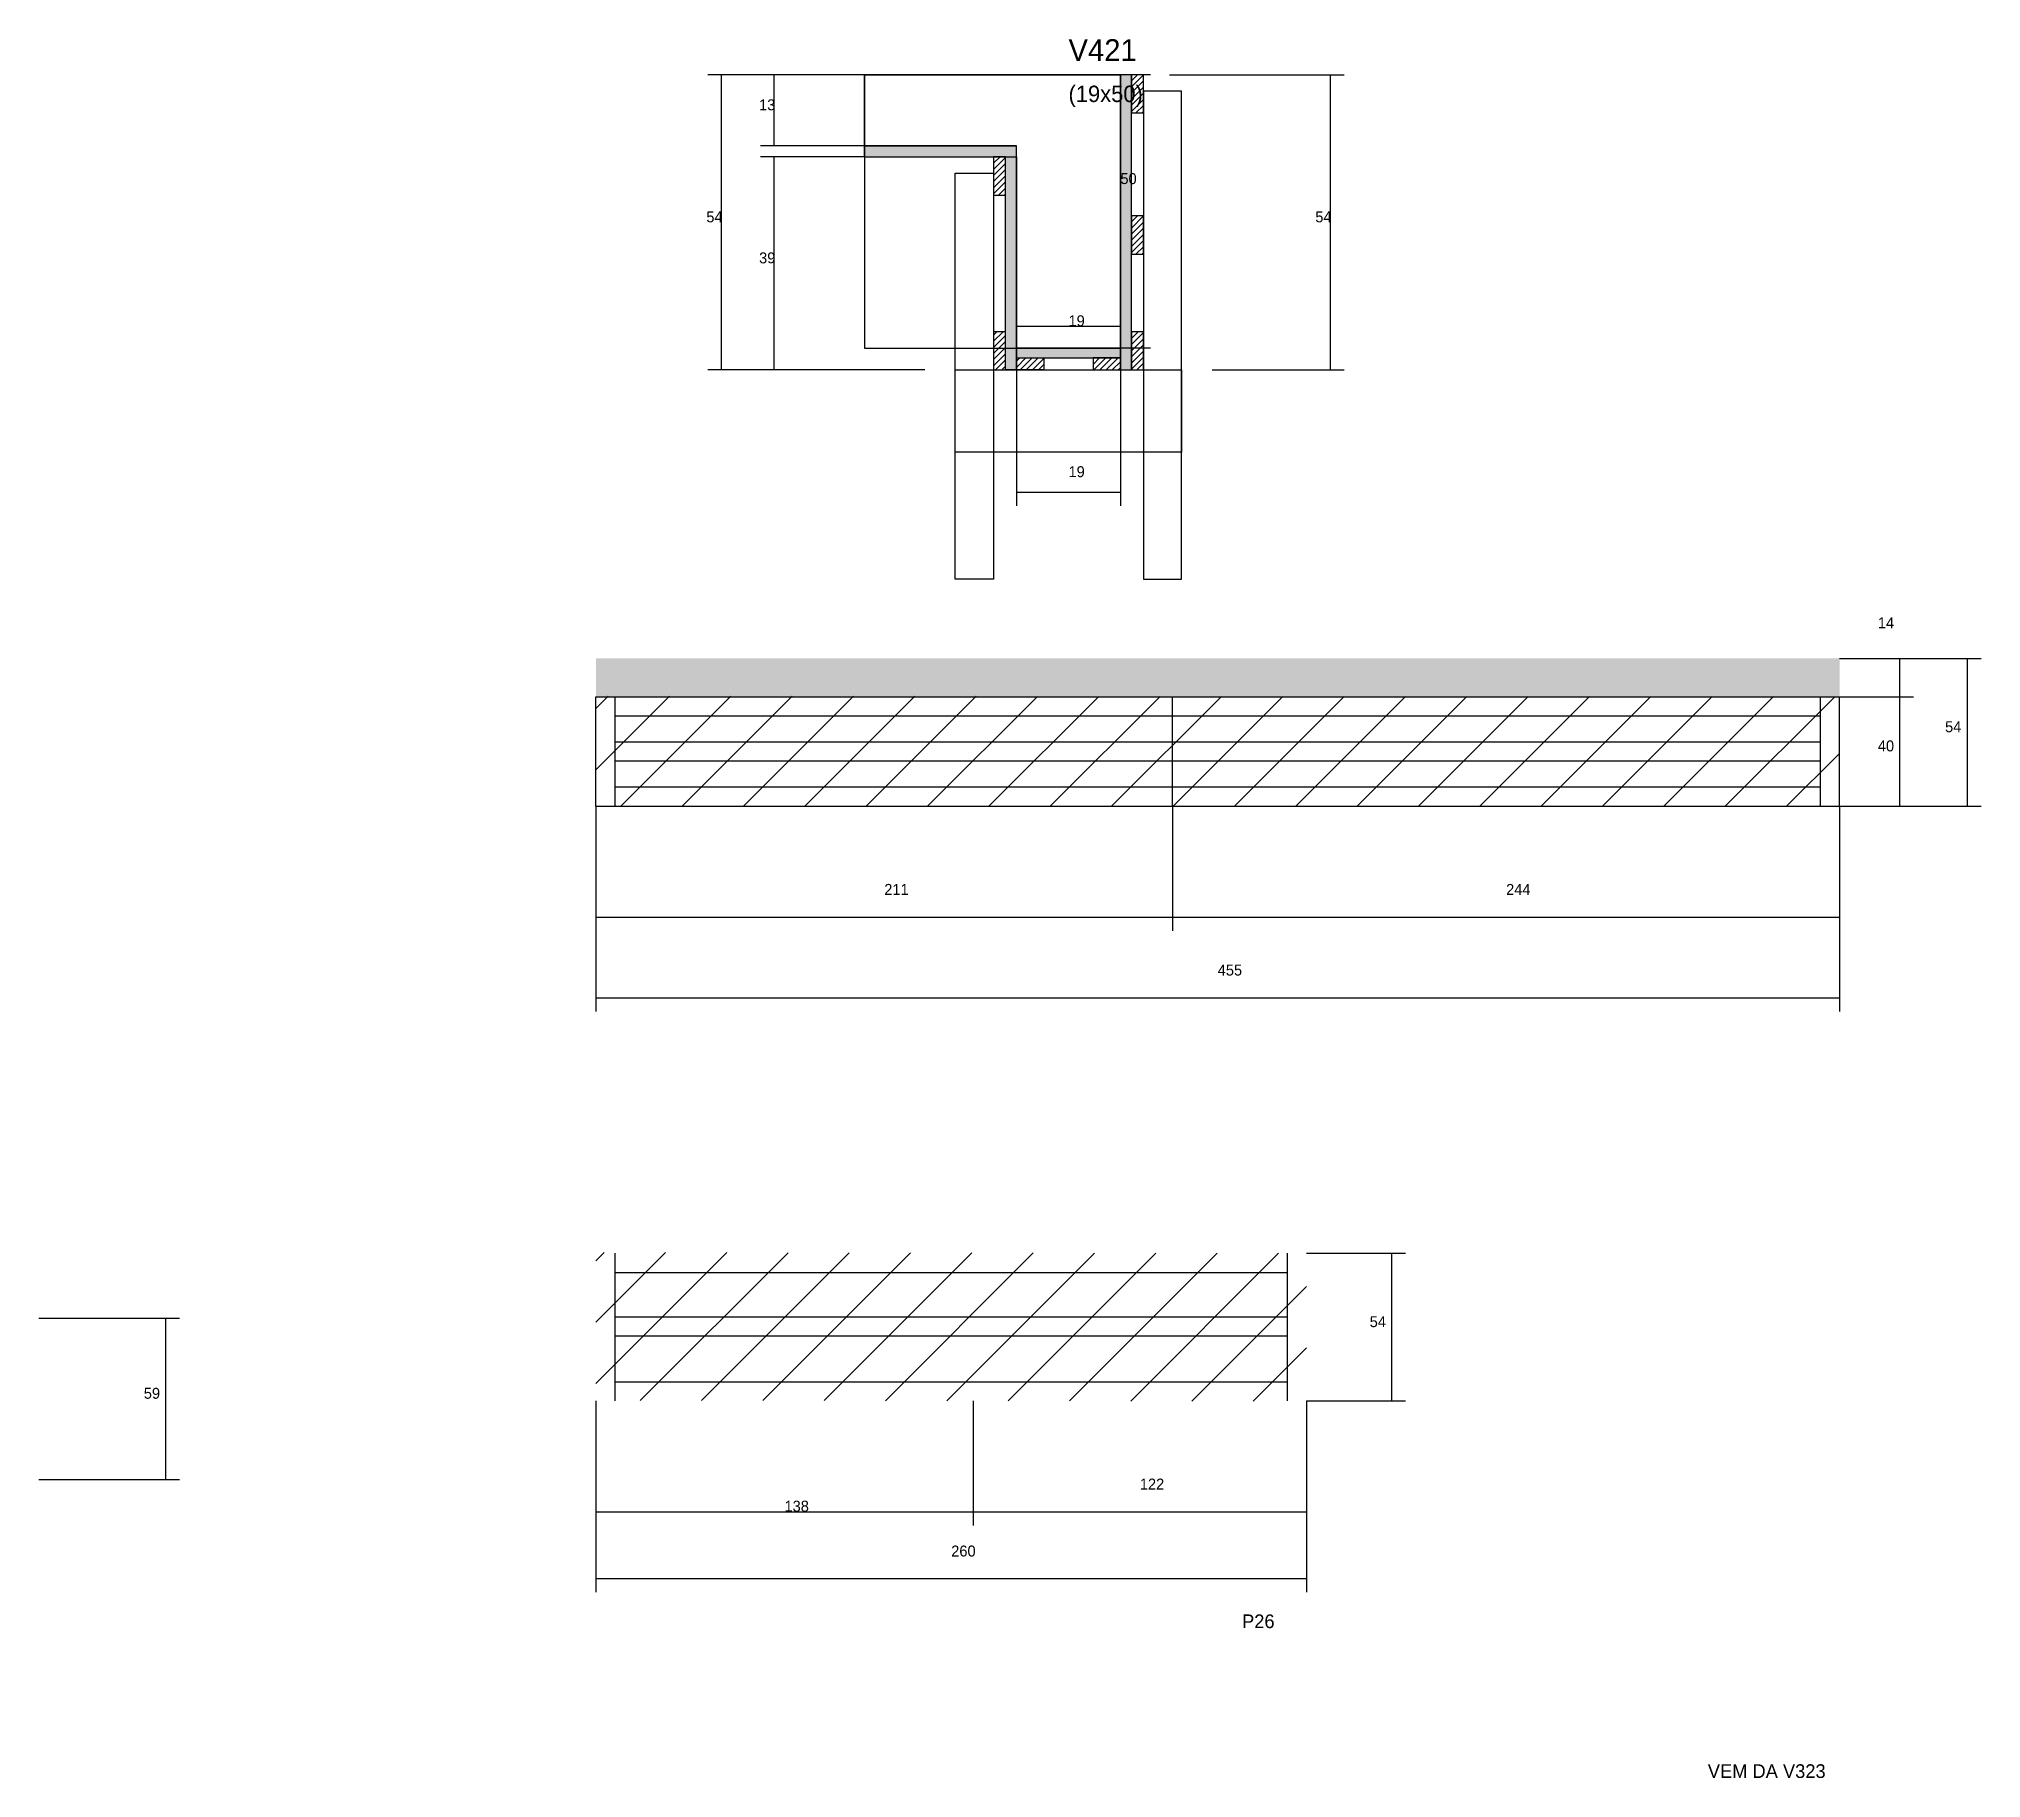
# Model space of a CAD drawing. Header units: metres. Extents: x -2848 to 22762, y -45195 to 1016.
# Drawn here: x 14023 to 14734, y -9423 to -8787 of the extents above; entities that cross this region are included whole.
import ezdxf

# ---------------------------------------------------------------- set-up
doc = ezdxf.new("R2010")
doc.units = ezdxf.units.M
for name, color, linetype in [('CONCRETO', 251, 'Continuous'), ('COTA', 4, 'Continuous'), ('Cota Seção (2x)', 4, 'Continuous'), ('Hachura', 253, 'Continuous'), ('Madeira', 126, 'Continuous'), ('NOMENCLATURA', 7, 'Continuous'), ('Painéis', 200, 'Continuous'), ('REAPROVEITAMENTO', 251, 'Continuous'), ('SARR_2.2x7', 40, 'Continuous'), ('SARR_3.5x7', 81, 'Continuous'), ('Texto Seção', 7, 'Continuous')]:
    doc.layers.add(name, color=color, linetype=linetype)

msp = doc.modelspace()

# ---------------------------------------------------------------- texts
at = {"layer": 'COTA'}
for s, p in [('13', (14286.8, -8813)), ('54', (14267.5, -8854)), ('54', (14490.3, -8854)), ('39', (14286.8, -8869)), ('19', (14400, -8947.2)), ('14', (14696.1, -9002.5)), ('54', (14720.7, -9040.5)), ('40', (14696.1, -9047.5)), ('211', (14332.6, -9100)), ('244', (14560.1, -9100)), ('455', (14454.6, -9129.5)), ('54', (14510.2, -9258.1)), ('59', (14061.7, -9284.3)), ('122', (14426.1, -9317.5)), ('138', (14296.1, -9325.6)), ('260', (14357.1, -9342))]:
    msp.add_text(s, height=4, dxfattribs=at).set_placement(p)
at = {"layer": 'Cota Seção (2x)'}
for s, p in [('50', (14419, -8840)), ('19', (14400, -8892))]:
    msp.add_text(s, height=4, dxfattribs=at).set_placement(p)
at = {"layer": 'NOMENCLATURA'}
msp.add_text('P26', height=5, dxfattribs=at).set_placement((14463.5, -9368.2))
at = {"layer": 'Texto Seção'}
for s, height, p in [('V421', 8, (14400, -8795)), ('(19x50)', 6, (14400, -8810)), ('VEM DA V323', 5, (14633.9, -9423))]:
    msp.add_text(s, height=height, dxfattribs=at).set_placement(p)

# ---------------------------------------------------------------- hatches: boundary and pattern name
at = {"layer": 'COTA'}
h = msp.add_hatch(dxfattribs=at)
h.set_pattern_fill('AR-CONC', scale=0.03)
h.paths.add_polyline_path([(14682.1, -9027.5), (14682.1, -9013.5), (14682.1, -9013.5), (14227.1, -9013.5), (14227.1, -9013.5), (14227.1, -9027.5), (14227.1, -9027.5), (14682.1, -9027.5)])
at = {"layer": 'Hachura'}
h = msp.add_hatch(color=8, dxfattribs=at)
h.dxf.hatch_style = 1
h.paths.add_polyline_path([(14423, -8800), (14419, -8800), (14419, -8800), (14419, -8908), (14419, -8908), (14423, -8908), (14423, -8908), (14423, -8800)])
h = msp.add_hatch(dxfattribs=at)
h.set_pattern_fill('ANSI31', scale=0.5)
h.paths.add_polyline_path([(14423, -8814), (14427.4, -8814), (14427.4, -8814), (14427.4, -8800), (14427.4, -8800), (14423, -8800), (14423, -8800), (14423, -8814)])
h = msp.add_hatch(color=8, dxfattribs=at)
h.dxf.hatch_style = 1
h.paths.add_polyline_path([(14381, -8830), (14381, -8826), (14381, -8826), (14325.4, -8826), (14325.4, -8826), (14325.4, -8830), (14325.4, -8830), (14381, -8830)])
h = msp.add_hatch(dxfattribs=at)
h.set_pattern_fill('ANSI31', scale=0.5)
h.paths.add_polyline_path([(14372.6, -8844), (14377, -8844), (14377, -8844), (14377, -8830), (14377, -8830), (14372.6, -8830), (14372.6, -8830), (14372.6, -8844)])
h = msp.add_hatch(color=8, dxfattribs=at)
h.dxf.hatch_style = 1
h.paths.add_polyline_path([(14381, -8830), (14377, -8830), (14377, -8830), (14377, -8908), (14377, -8908), (14381, -8908), (14381, -8908), (14381, -8830)])
h = msp.add_hatch(dxfattribs=at)
h.set_pattern_fill('ANSI31', scale=0.5)
h.paths.add_polyline_path([(14423, -8865.6), (14427.4, -8865.6), (14427.4, -8865.6), (14427.4, -8851.6), (14427.4, -8851.6), (14423, -8851.6), (14423, -8851.6), (14423, -8865.6)])
h = msp.add_hatch(dxfattribs=at)
h.set_pattern_fill('ANSI31', scale=0.5)
h.paths.add_polyline_path([(14372.6, -8908), (14377, -8908), (14377, -8908), (14377, -8894), (14377, -8894), (14372.6, -8894), (14372.6, -8894), (14372.6, -8908)])
h = msp.add_hatch(dxfattribs=at)
h.set_pattern_fill('ANSI31', scale=0.5)
h.paths.add_polyline_path([(14423, -8908), (14427.4, -8908), (14427.4, -8908), (14427.4, -8894), (14427.4, -8894), (14423, -8894), (14423, -8894), (14423, -8908)])
h = msp.add_hatch(color=8, dxfattribs=at)
h.dxf.hatch_style = 1
h.paths.add_polyline_path([(14419, -8903.6), (14419, -8900), (14419, -8900), (14381, -8900), (14381, -8900), (14381, -8903.6), (14381, -8903.6), (14419, -8903.6)])
h = msp.add_hatch(dxfattribs=at)
h.set_pattern_fill('ANSI31', scale=0.5)
h.paths.add_polyline_path([(14381, -8908), (14381, -8903.6), (14381, -8903.6), (14391, -8903.6), (14391, -8903.6), (14391, -8908), (14391, -8908), (14381, -8908)])
h = msp.add_hatch(dxfattribs=at)
h.set_pattern_fill('ANSI31', scale=0.5)
h.paths.add_polyline_path([(14419, -8908), (14419, -8903.6), (14419, -8903.6), (14409, -8903.6), (14409, -8903.6), (14409, -8908), (14409, -8908), (14419, -8908)])
at = {"layer": 'REAPROVEITAMENTO'}
h = msp.add_hatch(dxfattribs=at)
h.set_pattern_fill('ANSI31', scale=5)
h.paths.add_polyline_path([(14227.1, -9067.4), (14227.1, -9027.3), (14227.1, -9027.3), (14682.1, -9027.5), (14682.1, -9027.5), (14682.1, -9067.6), (14682.1, -9067.6), (14227.1, -9067.4)])
h = msp.add_hatch(dxfattribs=at)
h.set_pattern_fill('ANSI31', scale=5)
h.paths.add_polyline_path([(14227.1, -9284.9), (14227.1, -9230.8), (14227.1, -9230.8), (14487.1, -9231.1), (14487.1, -9231.1), (14487.1, -9285.2), (14487.1, -9285.2), (14227.1, -9284.9)])

# ---------------------------------------------------------------- linework, layer by layer
at = {"layer": 'CONCRETO'}
for points in [[(14325.4, -8826), (14325.4, -8800), (14381, -8800), (14381, -8800), (14419, -8800), (14419, -8900), (14381, -8900), (14381, -8826)], [(14325.4, -8900), (14419, -8900), (14419, -8800), (14325.4, -8800)]]:
    msp.add_lwpolyline(points, close=True, dxfattribs=at)
at = {"layer": 'COTA'}
for p, q in [((14373, -8800), (14268, -8800)), ((14273, -8908), (14273, -8800)), ((14325.4, -8800), (14287.3, -8800)), ((14292.3, -8826), (14292.3, -8800)), ((14437, -8800), (14500.8, -8800)), ((14495.8, -8908), (14495.8, -8800)), ((14325.4, -8826), (14287.3, -8826)), ((14325.4, -8830), (14287.3, -8830)), ((14292.3, -8908), (14292.3, -8830)), ((14347.4, -8908), (14268, -8908)), ((14347.4, -8908), (14287.3, -8908)), ((14381, -8908), (14381, -8957.7)), ((14419, -8908), (14419, -8957.7)), ((14452.6, -8908), (14500.8, -8908)), ((14381, -8952.7), (14419, -8952.7)), ((14682.1, -9013.5), (14709.2, -9013.5)), ((14682.1, -9013.5), (14733.9, -9013.5)), ((14704.2, -9027.5), (14704.2, -9013.5)), ((14728.9, -9067.5), (14728.9, -9013.5)), ((14682.1, -9027.5), (14709.2, -9027.5)), ((14682.1, -9027.5), (14709.2, -9027.5)), ((14704.2, -9067.5), (14704.2, -9027.5)), ((14227.1, -9067.5), (14227.1, -9113.1)), ((14227.1, -9067.5), (14227.1, -9142.6)), ((14438.1, -9067.5), (14438.1, -9113.1)), ((14438.1, -9067.5), (14438.1, -9113.1)), ((14682.1, -9067.5), (14682.1, -9113.1)), ((14682.1, -9067.5), (14682.1, -9142.6)), ((14682.1, -9067.5), (14709.2, -9067.5)), ((14682.1, -9067.5), (14733.9, -9067.5)), ((14227.1, -9108.1), (14438.1, -9108.1)), ((14438.1, -9108.1), (14682.1, -9108.1)), ((14227.1, -9137.6), (14682.1, -9137.6)), ((14487.1, -9231.1), (14523.3, -9231.1)), ((14518.3, -9285.1), (14518.3, -9231.1)), ((14023.3, -9254.8), (14074.8, -9254.8)), ((14069.8, -9313.8), (14069.8, -9254.8)), ((14227.1, -9285.1), (14227.1, -9330.6)), ((14227.1, -9285.1), (14227.1, -9355.1)), ((14365.1, -9285.1), (14365.1, -9330.6)), ((14365.1, -9285.1), (14365.1, -9330.6)), ((14487.1, -9285.1), (14487.1, -9330.6)), ((14487.1, -9285.1), (14487.1, -9355.1)), ((14487.1, -9285.1), (14523.3, -9285.1)), ((14023.3, -9313.8), (14074.8, -9313.8)), ((14227.1, -9325.6), (14365.1, -9325.6)), ((14365.1, -9325.6), (14487.1, -9325.6)), ((14227.1, -9350.1), (14487.1, -9350.1))]:
    msp.add_line(p, q, dxfattribs=at)
at = {"layer": 'Cota Seção (2x)'}
for p, q in [((14430, -8800), (14414, -8800)), ((14419, -8900), (14419, -8800)), ((14381, -8908), (14381, -8887)), ((14419, -8908), (14419, -8887)), ((14381, -8892), (14419, -8892)), ((14430, -8900), (14414, -8900))]:
    msp.add_line(p, q, dxfattribs=at)
at = {"layer": 'Madeira'}
for points in [[(14423, -8814), (14427.4, -8814), (14427.4, -8800), (14423, -8800)], [(14372.6, -8844), (14377, -8844), (14377, -8830), (14372.6, -8830)], [(14423, -8865.6), (14427.4, -8865.6), (14427.4, -8851.6), (14423, -8851.6)], [(14372.6, -8908), (14377, -8908), (14377, -8894), (14372.6, -8894)], [(14423, -8908), (14427.4, -8908), (14427.4, -8894), (14423, -8894)], [(14381, -8908), (14381, -8903.6), (14391, -8903.6), (14391, -8908)], [(14419, -8908), (14419, -8903.6), (14409, -8903.6), (14409, -8908)]]:
    msp.add_lwpolyline(points, close=True, dxfattribs=at)
at = {"layer": 'Painéis'}
for p, q in [((14419, -8908), (14419, -8800)), ((14325.4, -8826), (14381, -8826)), ((14325.4, -8830), (14325.4, -8826)), ((14381, -8830), (14381, -8826)), ((14381, -8908), (14381, -8830)), ((14381, -8900), (14419, -8900)), ((14381, -8903.6), (14381, -8900)), ((14419, -8903.6), (14419, -8900)), ((14227.1, -9027.5), (14682.1, -9027.5)), ((14227.1, -9067.5), (14227.1, -9027.5)), ((14438.1, -9067.5), (14438.1, -9027.5)), ((14682.1, -9067.5), (14682.1, -9027.5)), ((14227.1, -9067.5), (14682.1, -9067.5))]:
    msp.add_line(p, q, dxfattribs=at)
for points in [[(14423, -8800), (14419, -8800), (14419, -8908), (14423, -8908)], [(14381, -8830), (14381, -8826), (14325.4, -8826), (14325.4, -8830)], [(14377, -8830), (14381, -8830), (14381, -8908), (14377, -8908)], [(14419, -8903.6), (14419, -8900), (14381, -8900), (14381, -8903.6)]]:
    msp.add_lwpolyline(points, close=True, dxfattribs=at)
at = {"layer": 'SARR_2.2x7'}
for p, q in [((14234.1, -9067.5), (14234.1, -9027.5)), ((14675.1, -9067.5), (14675.1, -9027.5)), ((14234.1, -9034.5), (14675.1, -9034.5)), ((14234.1, -9044), (14438.1, -9044)), ((14438.1, -9044), (14675.1, -9044)), ((14234.1, -9051), (14438.1, -9051)), ((14438.1, -9051), (14675.1, -9051)), ((14234.1, -9060.5), (14675.1, -9060.5)), ((14234.1, -9285.1), (14234.1, -9231.1)), ((14480.1, -9285.1), (14480.1, -9231.1)), ((14234.1, -9238.1), (14365.1, -9238.1)), ((14365.1, -9238.1), (14480.1, -9238.1)), ((14234.1, -9254.3), (14365.1, -9254.3)), ((14365.1, -9254.3), (14480.1, -9254.3)), ((14234.1, -9261.3), (14365.1, -9261.3)), ((14365.1, -9261.3), (14480.1, -9261.3)), ((14234.1, -9278.1), (14365.1, -9278.1)), ((14365.1, -9278.1), (14480.1, -9278.1))]:
    msp.add_line(p, q, dxfattribs=at)
at = {"layer": 'SARR_3.5x7'}
for points in [[(14441.4, -8806), (14427.4, -8806), (14427.4, -8984.5), (14441.4, -8984.5)], [(14358.6, -8836), (14372.6, -8836), (14372.6, -8984.5), (14358.6, -8984.5)], [(14358.6, -8908), (14441.4, -8908), (14441.4, -8938.1), (14358.6, -8938.1)]]:
    msp.add_lwpolyline(points, close=True, dxfattribs=at)

msp.set_redraw_order([(e.dxf.handle, doc.entitydb.next_handle()) for e in msp.query("TEXT MTEXT ATTDEF DIMENSION ARC_DIMENSION")])  # texts and dimensions are drawn at this point

doc.saveas('drawing.dxf')
